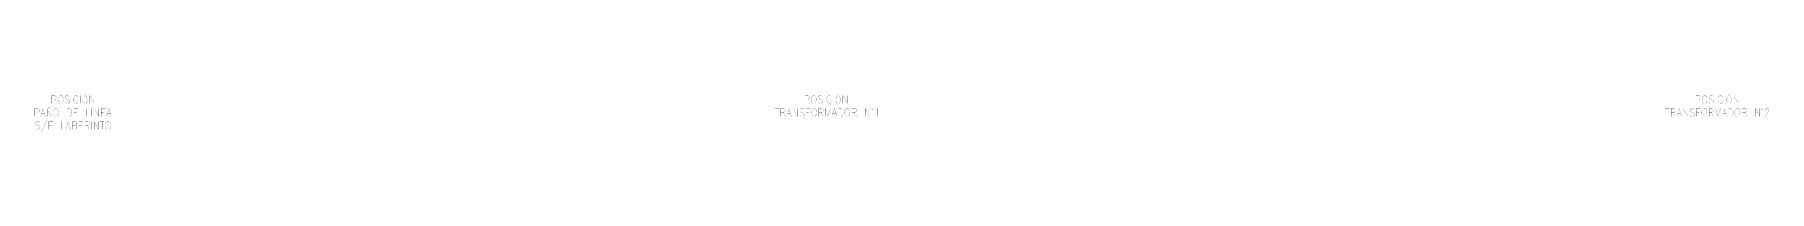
# Model space of a CAD drawing. Header units: millimetres. Extents: x -1355 to 3509, y -1443 to -567.
# Drawn here: x 2795 to 3288.9, y -584.9 to -574.1 of the extents above; entities that cross this region are included whole.
import ezdxf

# ---------------------------------------------------------------- set-up
doc = ezdxf.new("R2010")
doc.units = ezdxf.units.MM

msp = doc.modelspace()

# ---------------------------------------------------------------- linework, layer by layer
at = {"color": 0, "const_width": 0.045}
for points in [[(2799.92, -576.78), (2799.92, -574.57), (2800.73, -574.57), (2801, -574.71), (2801.08, -574.79), (2801.17, -575.02), (2801.17, -575.33), (2801.08, -575.52), (2801, -575.65), (2800.73, -575.74), (2799.92, -575.74)], [(2804.92, -574.88), (2804.73, -574.71), (2804.46, -574.57), (2804.1, -574.57), (2803.83, -574.71), (2803.7, -574.88), (2803.7, -575.11), (2803.74, -575.33), (2803.83, -575.42), (2804.01, -575.52), (2804.55, -575.74), (2804.73, -575.83), (2804.82, -575.96), (2804.92, -576.14), (2804.92, -576.46), (2804.73, -576.68), (2804.46, -576.78), (2804.1, -576.78), (2803.83, -576.68), (2803.7, -576.46)], [(2805.54, -574.57), (2805.54, -576.78)], [(2807.53, -575.11), (2807.43, -574.88), (2807.26, -574.71), (2807.08, -574.57), (2806.72, -574.57), (2806.54, -574.71), (2806.35, -574.88), (2806.27, -575.11), (2806.17, -575.42), (2806.17, -575.96), (2806.2, -576.1), (2806.52, -576.67), (2807.13, -576.76), (2807.26, -576.68), (2807.43, -576.46), (2807.53, -576.28)], [(2808.16, -574.57), (2808.16, -576.78)], [(2809.01, -574.57), (2809.73, -574.16)], [(2810.73, -576.78), (2810.73, -574.57), (2811.99, -576.78), (2811.99, -574.57)], [(3014.33, -576.78), (3014.33, -574.57), (3015.14, -574.57), (3015.41, -574.71), (3015.46, -574.79), (3015.54, -575.02), (3015.54, -575.33), (3015.46, -575.52), (3015.41, -575.65), (3015.14, -575.74), (3014.33, -575.74)], [(3019.33, -574.88), (3019.15, -574.71), (3018.88, -574.57), (3018.52, -574.57), (3018.25, -574.71), (3018.07, -574.88), (3018.07, -575.11), (3018.16, -575.33), (3018.25, -575.42), (3018.43, -575.52), (3018.97, -575.74), (3019.15, -575.83), (3019.24, -575.96), (3019.33, -576.14), (3019.33, -576.46), (3019.15, -576.68), (3018.88, -576.78), (3018.52, -576.78), (3018.25, -576.68), (3018.07, -576.46)], [(3019.96, -574.57), (3019.96, -576.78)], [(3021.89, -575.11), (3021.81, -574.88), (3021.63, -574.71), (3021.45, -574.57), (3021.09, -574.57), (3020.9, -574.71), (3020.73, -574.88), (3020.63, -575.11), (3020.54, -575.42), (3020.54, -575.96), (3020.57, -576.1), (3020.89, -576.67), (3021.49, -576.76), (3021.63, -576.68), (3021.81, -576.46), (3021.89, -576.28)], [(3022.53, -574.57), (3022.53, -576.78)], [(3023.43, -574.57), (3024.15, -574.16)], [(3025.14, -576.78), (3025.14, -574.57), (3026.36, -576.78), (3026.36, -574.57)], [(3268.02, -576.78), (3268.02, -574.57), (3268.83, -574.57), (3269.1, -574.71), (3269.19, -574.79), (3269.28, -575.02), (3269.28, -575.33), (3269.19, -575.52), (3269.1, -575.65), (3268.83, -575.74), (3268.02, -575.74)], [(3273.02, -574.88), (3272.84, -574.71), (3272.57, -574.57), (3272.21, -574.57), (3271.99, -574.71), (3271.81, -574.88), (3271.81, -575.11), (3271.9, -575.33), (3271.99, -575.42), (3272.12, -575.52), (3272.66, -575.74), (3272.84, -575.83), (3272.93, -575.96), (3273.02, -576.14), (3273.02, -576.46), (3272.84, -576.68), (3272.57, -576.78), (3272.21, -576.78), (3271.99, -576.68), (3271.81, -576.46)], [(3273.65, -574.57), (3273.65, -576.78)], [(3275.63, -575.11), (3275.54, -574.88), (3275.37, -574.71), (3275.18, -574.57), (3274.82, -574.57), (3274.64, -574.71), (3274.47, -574.88), (3274.37, -575.11), (3274.28, -575.42), (3274.28, -575.96), (3274.31, -576.1), (3274.63, -576.67), (3275.23, -576.76), (3275.37, -576.68), (3275.54, -576.46), (3275.63, -576.28)], [(3276.27, -574.57), (3276.27, -576.78)], [(3277.17, -574.57), (3277.84, -574.16)], [(3278.83, -576.78), (3278.83, -574.57), (3280.1, -576.78), (3280.1, -574.57)], [(2795.05, -580.47), (2795.05, -578.26), (2795.86, -578.26), (2796.13, -578.35), (2796.22, -578.49), (2796.31, -578.67), (2796.31, -578.99), (2796.22, -579.21), (2796.13, -579.3), (2795.86, -579.43), (2795.05, -579.43)], [(2796.49, -582.27), (2796.31, -582.05), (2796.04, -581.95), (2795.68, -581.95), (2795.41, -582.05), (2795.23, -582.27), (2795.23, -582.45), (2795.32, -582.68), (2795.41, -582.76), (2795.59, -582.9), (2796.13, -583.08), (2796.28, -583.17), (2796.48, -583.83), (2795.87, -584.19), (2795.68, -584.16), (2795.41, -584.03), (2795.23, -583.85)], [(2796.67, -580.47), (2797.39, -578.26), (2798.11, -580.47)], [(2796.94, -579.75), (2797.84, -579.75)], [(2798.56, -581.51), (2796.94, -584.88)], [(2798.56, -580.47), (2798.56, -578.49), (2799.78, -580.47), (2799.78, -578.49)], [(2798.65, -578.17), (2798.88, -577.86), (2798.97, -577.86), (2799.33, -578.17), (2799.42, -578.17), (2799.69, -577.86)], [(2799.06, -584.16), (2799.06, -581.95), (2800.23, -581.95)], [(2802.66, -581.95), (2802.66, -584.16), (2803.74, -584.16)], [(2803.88, -584.16), (2804.6, -581.95), (2805.32, -584.16)], [(2805.77, -584.16), (2805.77, -581.95), (2806.58, -581.95), (2806.85, -582.05), (2806.94, -582.14), (2807.03, -582.36), (2807.03, -582.59), (2806.94, -582.76), (2806.85, -582.9), (2806.58, -582.99), (2805.77, -582.99)], [(2806.22, -580.47), (2806.22, -578.26), (2807.39, -578.26)], [(2806.22, -579.3), (2806.94, -579.3)], [(2806.22, -580.47), (2807.39, -580.47)], [(2807.66, -584.16), (2807.66, -581.95), (2808.83, -581.95)], [(2809.33, -584.16), (2809.33, -581.95), (2810.14, -581.95), (2810.41, -582.05), (2810.5, -582.14), (2810.59, -582.36), (2810.59, -582.59), (2810.5, -582.76), (2810.41, -582.9), (2810.14, -582.99), (2809.33, -582.99)], [(2809.78, -578.26), (2809.78, -580.47), (2810.86, -580.47)], [(2811.22, -581.95), (2811.22, -584.16)], [(2811.31, -578.03), (2811.49, -577.86)], [(2811.31, -578.26), (2811.31, -580.47)], [(2811.94, -584.16), (2811.94, -581.95), (2813.2, -584.16), (2813.2, -581.95)], [(2812.03, -580.47), (2812.03, -578.26), (2813.29, -580.47), (2813.29, -578.26)], [(2813.65, -581.95), (2814.87, -581.95)], [(2813.97, -580.47), (2813.97, -578.26), (2815.14, -578.26)], [(2813.97, -579.3), (2814.69, -579.3)], [(2813.97, -580.47), (2815.14, -580.47)], [(2814.24, -581.95), (2814.24, -584.16)], [(2815.41, -580.47), (2816.13, -578.26), (2816.85, -580.47)], [(2815.68, -579.75), (2816.58, -579.75)], [(3005.77, -578.26), (3007.03, -578.26)], [(3006.4, -578.26), (3006.4, -580.47)], [(3007.48, -580.47), (3007.48, -578.26), (3008.29, -578.26), (3008.56, -578.35), (3008.65, -578.49), (3008.74, -578.67), (3008.74, -578.89), (3008.65, -579.12), (3008.56, -579.21), (3008.29, -579.3), (3007.48, -579.3)], [(3008.12, -579.3), (3008.74, -580.47)], [(3009.1, -580.47), (3009.82, -578.26), (3010.5, -580.47)], [(3009.37, -579.75), (3010.27, -579.75)], [(3010.95, -580.47), (3010.95, -578.26), (3012.21, -580.47), (3012.21, -578.26)], [(3014.1, -578.58), (3013.92, -578.35), (3013.65, -578.26), (3013.49, -578.24), (3012.92, -578.43), (3012.93, -579), (3013.02, -579.12), (3013.2, -579.21), (3013.74, -579.43), (3013.92, -579.52), (3014.01, -579.61), (3014.1, -579.83), (3014.1, -580.15), (3013.92, -580.38), (3013.65, -580.47), (3013.29, -580.47), (3013.02, -580.38), (3012.85, -580.15)], [(3014.74, -580.47), (3014.74, -578.26), (3015.86, -578.26)], [(3014.74, -579.3), (3015.41, -579.3)], [(3018.29, -580.47), (3018.29, -578.26), (3019.1, -578.26), (3019.37, -578.35), (3019.47, -578.49), (3019.55, -578.67), (3019.55, -578.89), (3019.47, -579.12), (3019.37, -579.21), (3019.1, -579.3), (3018.29, -579.3)], [(3018.92, -579.3), (3019.55, -580.47)], [(3020.19, -580.47), (3020.19, -578.26), (3020.86, -580.47), (3021.58, -578.26), (3021.58, -580.47)], [(3022.03, -580.47), (3022.75, -578.26), (3023.47, -580.47)], [(3022.3, -579.75), (3023.2, -579.75)], [(3027.75, -580.47), (3027.75, -578.26), (3028.56, -578.26), (3028.83, -578.35), (3028.92, -578.49), (3029.01, -578.67), (3029.01, -578.89), (3028.92, -579.12), (3028.83, -579.21), (3028.56, -579.3), (3027.75, -579.3)], [(3028.39, -579.3), (3029.01, -580.47)], [(3031.49, -580.47), (3031.49, -578.26), (3032.75, -580.47), (3032.75, -578.26)], [(3034.46, -578.67), (3034.64, -578.58), (3034.91, -578.26), (3034.91, -580.47)], [(3259.24, -578.26), (3260.5, -578.26)], [(3259.87, -578.26), (3259.87, -580.47)], [(3260.95, -580.47), (3260.95, -578.26), (3261.76, -578.26), (3261.99, -578.35), (3262.08, -578.49), (3262.17, -578.67), (3262.17, -578.89), (3262.08, -579.12), (3261.99, -579.21), (3261.76, -579.3), (3260.95, -579.3)], [(3261.58, -579.3), (3262.17, -580.47)], [(3262.53, -580.47), (3263.25, -578.26), (3263.97, -580.47)], [(3262.8, -579.75), (3263.7, -579.75)], [(3264.42, -580.47), (3264.42, -578.26), (3265.68, -580.47), (3265.68, -578.26)], [(3267.53, -578.58), (3267.35, -578.35), (3267.07, -578.26), (3266.92, -578.25), (3266.38, -578.45), (3266.4, -579), (3266.49, -579.12), (3266.67, -579.21), (3267.17, -579.43), (3267.35, -579.52), (3267.44, -579.61), (3267.53, -579.83), (3267.53, -580.15), (3267.35, -580.38), (3267.07, -580.47), (3266.76, -580.47), (3266.49, -580.38), (3266.31, -580.15)], [(3268.16, -580.47), (3268.16, -578.26), (3269.33, -578.26)], [(3268.16, -579.3), (3268.88, -579.3)], [(3271.76, -580.47), (3271.76, -578.26), (3272.53, -578.26), (3272.8, -578.35), (3272.89, -578.49), (3272.98, -578.67), (3272.98, -578.89), (3272.89, -579.12), (3272.8, -579.21), (3272.53, -579.3), (3271.76, -579.3)], [(3272.35, -579.3), (3272.98, -580.47)], [(3273.61, -580.47), (3273.61, -578.26), (3274.33, -580.47), (3275.05, -578.26), (3275.05, -580.47)], [(3275.5, -580.47), (3276.22, -578.26), (3276.94, -580.47)], [(3275.77, -579.75), (3276.67, -579.75)], [(3281.22, -580.47), (3281.22, -578.26), (3282.03, -578.26), (3282.3, -578.35), (3282.35, -578.49), (3282.44, -578.67), (3282.44, -578.89), (3282.35, -579.12), (3282.3, -579.21), (3282.03, -579.3), (3281.22, -579.3)], [(3281.85, -579.3), (3282.44, -580.47)], [(3284.96, -580.47), (3284.96, -578.26), (3286.22, -580.47), (3286.22, -578.26)], [(3287.71, -578.8), (3287.71, -578.67), (3287.8, -578.49), (3287.89, -578.35), (3288.07, -578.26), (3288.43, -578.26), (3288.61, -578.35), (3288.7, -578.49), (3288.79, -578.67), (3288.79, -578.89), (3288.7, -579.12), (3288.52, -579.43), (3287.62, -580.47), (3288.88, -580.47)], [(2799.06, -582.99), (2799.78, -582.99)], [(2799.06, -584.16), (2800.23, -584.16)], [(2804.15, -583.4), (2805.05, -583.4)], [(2806.58, -582.99), (2806.85, -583.08), (2806.94, -583.21), (2807.03, -583.4), (2807.03, -583.71), (2806.94, -583.94), (2806.85, -584.03), (2806.58, -584.16), (2805.77, -584.16)], [(2807.66, -582.99), (2808.38, -582.99)], [(2807.66, -584.16), (2808.83, -584.16)], [(2809.96, -582.99), (2810.59, -584.16)]]:
    msp.add_lwpolyline(points, dxfattribs=at)
for points in [[(2802.26, -574.57), (2802.08, -574.71), (2801.89, -574.88), (2801.81, -575.02), (2801.72, -575.95), (2802.1, -576.72), (2802.26, -576.78), (2802.62, -576.78), (2802.8, -576.68), (2802.97, -576.46), (2803.07, -576.28), (2803.16, -575.96), (2803.16, -575.42), (2803.07, -575.11), (2802.97, -574.88), (2802.8, -574.71), (2802.62, -574.57), (2802.26, -574.57)], [(2809.19, -574.79), (2809.01, -574.88), (2808.83, -575.11), (2808.7, -575.52), (2808.7, -576.06), (2808.83, -576.46), (2809.01, -576.68), (2809.19, -576.78), (2809.55, -576.78), (2809.73, -576.68), (2809.86, -576.55), (2810.13, -575.79), (2809.86, -575.02), (2809.73, -574.88), (2809.55, -574.79), (2809.19, -574.79)], [(3016.62, -574.57), (3016.45, -574.71), (3016.27, -574.88), (3016.19, -575.02), (3016.09, -575.95), (3016.47, -576.72), (3016.62, -576.78), (3016.99, -576.78), (3017.16, -576.68), (3017.35, -576.46), (3017.43, -576.28), (3017.53, -575.96), (3017.53, -575.42), (3017.43, -575.11), (3017.35, -574.88), (3017.16, -574.71), (3016.99, -574.57), (3016.62, -574.57)], [(3023.61, -574.79), (3023.43, -574.88), (3023.25, -575.11), (3023.07, -575.52), (3023.07, -576.06), (3023.25, -576.46), (3023.43, -576.68), (3023.61, -576.78), (3023.97, -576.78), (3024.15, -576.68), (3024.28, -576.55), (3024.54, -575.79), (3024.28, -575.02), (3024.15, -574.88), (3023.97, -574.79), (3023.61, -574.79)], [(3270.37, -574.57), (3270.18, -574.71), (3270, -574.88), (3269.92, -575.02), (3269.82, -575.95), (3270.2, -576.72), (3270.37, -576.78), (3270.73, -576.78), (3270.91, -576.68), (3271.09, -576.46), (3271.17, -576.28), (3271.27, -575.96), (3271.27, -575.42), (3271.17, -575.11), (3271.09, -574.88), (3270.91, -574.71), (3270.73, -574.57), (3270.37, -574.57)], [(3277.3, -574.79), (3277.17, -574.88), (3276.99, -575.11), (3276.81, -575.52), (3276.81, -576.06), (3276.99, -576.46), (3277.17, -576.68), (3277.3, -576.78), (3277.66, -576.78), (3277.84, -576.68), (3277.97, -576.55), (3278.23, -575.79), (3277.97, -575.02), (3277.84, -574.88), (3277.66, -574.79), (3277.3, -574.79)], [(2800.95, -578.26), (2800.77, -578.35), (2800.59, -578.58), (2800.5, -578.8), (2800.41, -579.12), (2800.41, -579.61), (2800.5, -579.93), (2800.59, -580.15), (2800.77, -580.38), (2800.95, -580.47), (2801.31, -580.47), (2801.49, -580.38), (2801.62, -580.25), (2801.87, -579.36), (2801.62, -578.48), (2801.49, -578.35), (2801.31, -578.26), (2800.95, -578.26)], [(2804.33, -580.47), (2804.33, -578.26), (2804.96, -578.26), (2805.23, -578.35), (2805.41, -578.58), (2805.5, -578.8), (2805.59, -579.12), (2805.59, -579.61), (2805.5, -579.93), (2805.41, -580.15), (2805.23, -580.38), (2804.96, -580.47), (2804.33, -580.47)], [(2815.77, -581.95), (2815.59, -582.05), (2815.41, -582.27), (2815.32, -582.45), (2815.23, -582.76), (2815.23, -583.31), (2815.32, -583.62), (2815.41, -583.85), (2815.59, -584.03), (2815.77, -584.16), (2816.13, -584.16), (2816.31, -584.03), (2816.49, -583.85), (2816.58, -583.62), (2816.67, -583.31), (2816.67, -582.76), (2816.58, -582.45), (2816.49, -582.27), (2816.31, -582.05), (2816.13, -581.95), (2815.77, -581.95)], [(3016.76, -578.26), (3016.58, -578.35), (3016.4, -578.58), (3016.31, -578.8), (3016.22, -579.12), (3016.22, -579.61), (3016.31, -579.93), (3016.4, -580.15), (3016.58, -580.38), (3016.76, -580.47), (3017.12, -580.47), (3017.3, -580.38), (3017.42, -580.25), (3017.68, -579.37), (3017.42, -578.48), (3017.3, -578.35), (3017.12, -578.26), (3016.76, -578.26)], [(3023.92, -580.47), (3023.92, -578.26), (3024.55, -578.26), (3024.82, -578.35), (3025.01, -578.58), (3025.09, -578.8), (3025.19, -579.12), (3025.19, -579.61), (3025.09, -579.93), (3025.01, -580.15), (3024.82, -580.38), (3024.55, -580.47), (3023.92, -580.47)], [(3026.22, -578.26), (3026.04, -578.35), (3025.86, -578.58), (3025.77, -578.8), (3025.68, -579.12), (3025.68, -579.61), (3025.77, -579.93), (3025.86, -580.15), (3026.04, -580.38), (3026.22, -580.47), (3026.58, -580.47), (3026.76, -580.38), (3026.88, -580.25), (3027.14, -579.37), (3026.88, -578.48), (3026.76, -578.35), (3026.58, -578.26), (3026.22, -578.26)], [(3033.56, -578.49), (3033.52, -578.31), (3033.38, -578.26), (3033.25, -578.31), (3033.2, -578.49), (3033.25, -578.62), (3033.38, -578.67), (3033.52, -578.62), (3033.56, -578.49)], [(3270.23, -578.26), (3270.05, -578.35), (3269.87, -578.58), (3269.78, -578.8), (3269.69, -579.12), (3269.69, -579.61), (3269.78, -579.93), (3269.87, -580.15), (3270.05, -580.38), (3270.23, -580.47), (3270.59, -580.47), (3270.77, -580.38), (3270.89, -580.25), (3271.15, -579.36), (3270.89, -578.48), (3270.77, -578.35), (3270.59, -578.26), (3270.23, -578.26)], [(3277.35, -580.47), (3277.35, -578.26), (3277.98, -578.26), (3278.25, -578.35), (3278.43, -578.58), (3278.52, -578.8), (3278.61, -579.12), (3278.61, -579.61), (3278.52, -579.93), (3278.43, -580.15), (3278.25, -580.38), (3277.98, -580.47), (3277.35, -580.47)], [(3279.69, -578.26), (3279.51, -578.35), (3279.33, -578.58), (3279.24, -578.8), (3279.15, -579.12), (3279.15, -579.61), (3279.24, -579.93), (3279.33, -580.15), (3279.51, -580.38), (3279.69, -580.47), (3280.05, -580.47), (3280.23, -580.38), (3280.35, -580.25), (3280.61, -579.36), (3280.35, -578.48), (3280.23, -578.35), (3280.05, -578.26), (3279.69, -578.26)], [(3287.03, -578.49), (3286.94, -578.31), (3286.85, -578.26), (3286.71, -578.31), (3286.67, -578.49), (3286.71, -578.62), (3286.85, -578.67), (3286.94, -578.62), (3287.03, -578.49)]]:
    msp.add_lwpolyline(points, close=True, dxfattribs=at)

doc.saveas('drawing.dxf')
